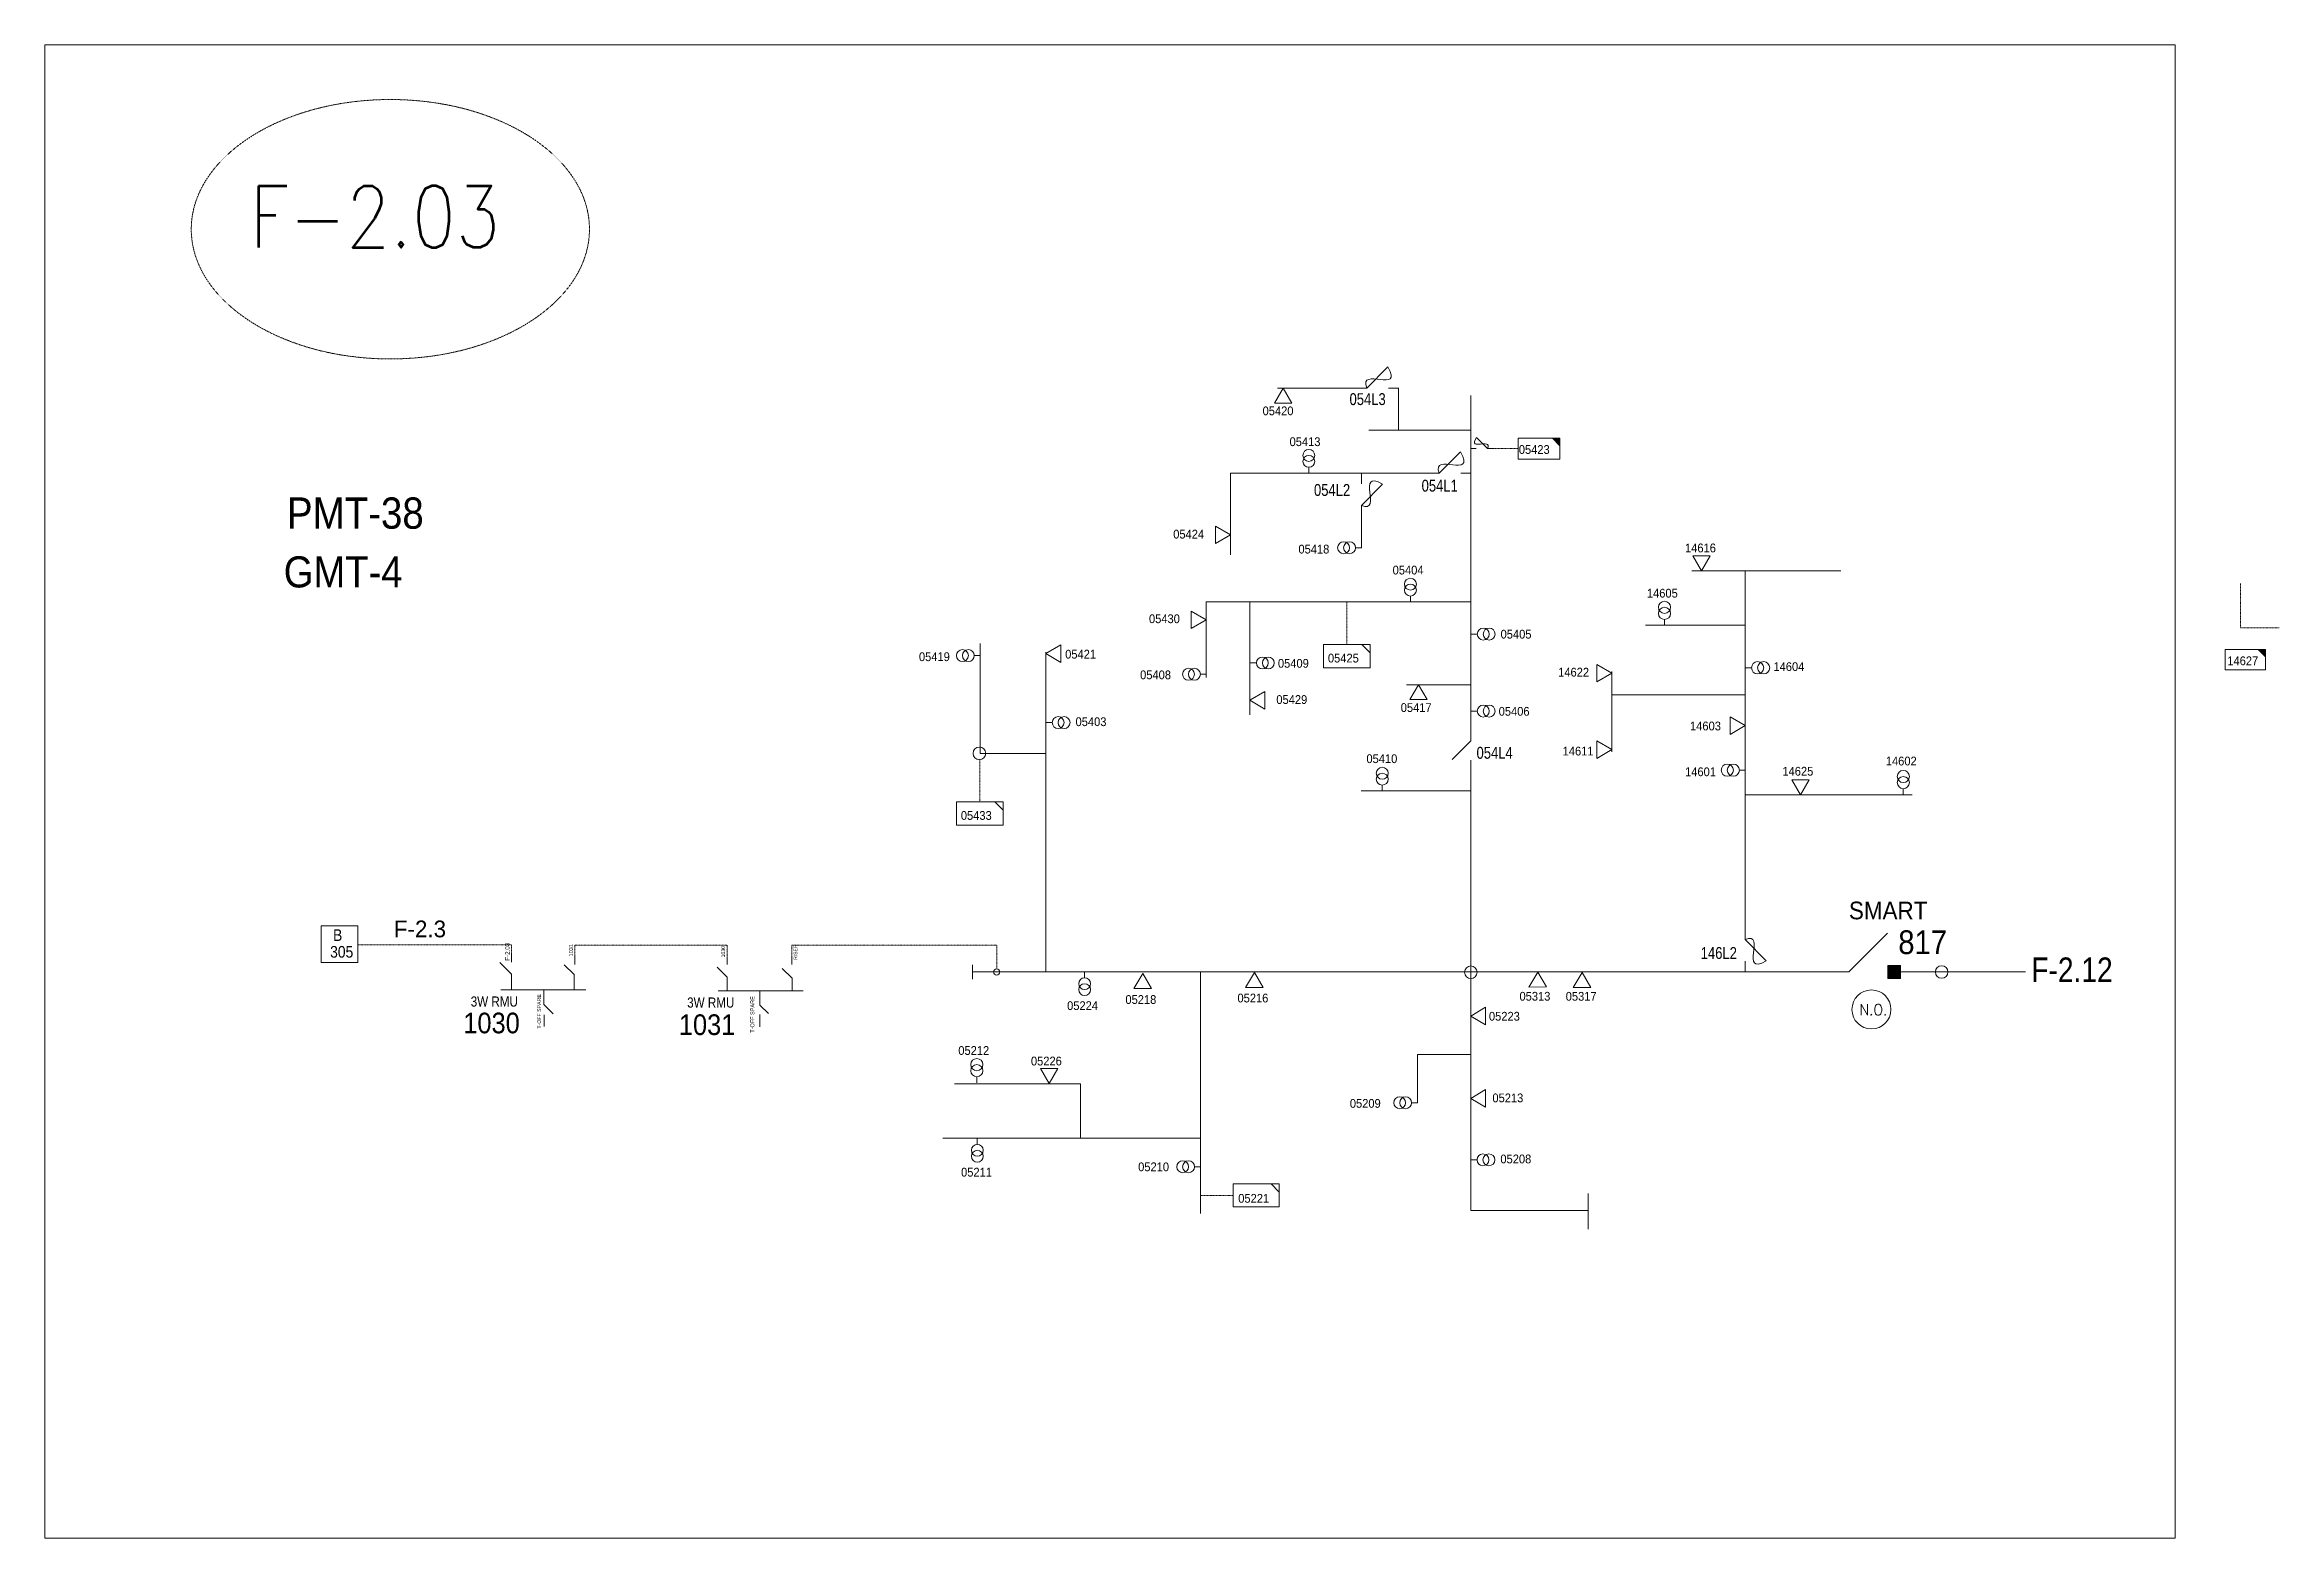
# Model space of a CAD drawing. Header units: metres. Extents: x 65984 to 144644, y -19036 to 23726.
# Drawn here: x 113687 to 114628, y 13822 to 14451 of the extents above; entities that cross this region are included whole.
import ezdxf
from ezdxf.enums import TextEntityAlignment as Align

# ---------------------------------------------------------------- set-up
doc = ezdxf.new("R2010")
doc.units = ezdxf.units.M
doc.header["$MEASUREMENT"] = 0
doc.linetypes.add('DGN Style 3', pattern=[0.013877, 0, -0.013877])
doc.layers.get('0').update_dxf_attribs({"color": 95, "lineweight": 40})
for name, color, linetype, lineweight in [('ABS', 7, 'Continuous', 40), ('ABS NUMBER', 112, 'Continuous', 30), ('d_eos', 111, 'Continuous', 40), ('d_eos no', 121, 'Continuous', 40), ('d_fco', 5, 'Continuous', 40), ('d_fco text', 95, 'Continuous', 40), ('d_oh branch', 94, 'Continuous', 40), ('d_switch', 95, 'Continuous', 40), ('d_tf', 1, 'Continuous', 40), ('d_tf no', 6, 'Continuous', 40), ('d_tf_200', 1, 'Continuous', 40), ('d_ug cable', 95, 'Continuous', 40), ('d_unit sub', 7, 'Continuous', 40), ('fedr no', 95, 'Continuous', 40), ('GRID STATION 01', 7, 'Continuous', 40), ('Level 37', 7, 'Continuous', 0), ('O H MAIN FEEDER', 4, 'Continuous', 100), ('SW N O', 114, 'Continuous', 30)]:
    doc.layers.add(name, color=color, linetype=linetype, lineweight=lineweight)
doc.styles.add('NASKHF', font='naskhf.shx', dxfattribs={"height": 8})
doc.styles.add('Style-Arial', font='arial.ttf')
doc.styles.add('Style-msdefault', font='msdefault.shx')
doc.styles.add('Style-STANDARD', font='STANDARD.shx')

msp = doc.modelspace()

# ---------------------------------------------------------------- texts
at = {"layer": 'ABS NUMBER', "color": 2, "lineweight": 13, "style": 'Style-Arial', "width": 0.88}
msp.add_text('817', height=10, dxfattribs=at).set_placement((114467.91, 14078.06), align=Align.TOP_LEFT)
at = {"layer": 'ABS NUMBER', "color": 7, "lineweight": 13, "style": 'Style-Arial', "width": 0.88}
for s, height, p in [('F-2.03', 1.85, (113880.9, 14065.28)), ('1031', 1.661, (113907.83, 14067.08)), ('1030', 1.539, (113971.95, 14066.67)), ('RISER', 1.517, (114002.48, 14065.61)), ('T-OFF SPARE', 1.5572, (113894.4, 14036.66)), ('T-OFF SPARE', 1.6554, (113984.24, 14034.92))]:
    msp.add_text(s, height=height, rotation=90, dxfattribs=at).set_placement(p, align=Align.TOP_LEFT)
at = {"layer": 'd_eos no', "color": 7, "linetype": 'Continuous', "lineweight": 13, "style": 'Style-Arial', "width": 0.88}
for s, height, p in [('PMT-38', 13.183, (113788.97, 14260.39)), ('1030', 8.7, (113863.27, 14043.39))]:
    msp.add_text(s, height=height, dxfattribs=at).set_placement(p, align=Align.TOP_LEFT)
at = {"layer": 'd_eos no', "color": 7, "linetype": 'Continuous', "lineweight": 13, "attachment_point": 1, "style": 'NASKHF'}
for s, insert, char_height in [('\\fArial|b0|i0|c178178|p39;\\H1x;\\W0.88;GMT-4\\P', (113787.6, 14235.57), 13.088), ('\\fArial|b0|i0|c178178|p39;\\H1x;\\W0.88;1031\\P', (113954.1, 14042.67), 8.7003)]:
    msp.add_mtext(s, dxfattribs=dict(at, insert=insert, char_height=char_height))
at = {"layer": 'd_fco text', "color": 4, "linetype": 'Continuous', "lineweight": 13, "style": 'Style-msdefault', "width": 0.82}
for s, p in [('054L3', (114236.68, 14304.29)), ('054L2', (114221.7, 14266.02))]:
    msp.add_text(s, height=5, rotation=0.03376, dxfattribs=at).set_placement(p, align=Align.TOP_LEFT)
at = {"layer": 'd_fco text', "color": 51, "linetype": 'Continuous', "lineweight": 13, "style": 'Style-msdefault', "width": 0.82}
for s, p in [('054L1', (114267.05, 14267.84)), ('054L4', (114290.19, 14155.33)), ('146L2', (114384.65, 14071.02))]:
    msp.add_text(s, height=5, rotation=0.03376, dxfattribs=at).set_placement(p, align=Align.TOP_LEFT)
at = {"layer": 'd_switch', "color": 2, "linetype": 'Continuous', "lineweight": 13, "style": 'Style-msdefault', "width": 0.857143}
msp.add_text('F-2.12', height=10.347, dxfattribs=at).set_placement((114523.96, 14066.63), align=Align.TOP_LEFT)
at = {"layer": 'd_tf no', "color": 4, "linetype": 'Continuous', "lineweight": 13, "style": 'Style-msdefault', "width": 0.945946}
for s, p in [('05420', (114200.05, 14298.7)), ('05413', (114211.42, 14285.71)), ('05423', (114308, 14282.42)), ('05424', (114162.39, 14246.78)), ('05418', (114215.15, 14240.47)), ('14616', (114378.04, 14240.96)), ('05404', (114254.84, 14231.65)), ('14605', (114361.97, 14221.91)), ('05430', (114152.18, 14211.14)), ('05405', (114300.33, 14204.65)), ('05419', (114055.25, 14195.15)), ('05421', (114116.86, 14196.22)), ('05409', (114206.51, 14192.36)), ('05425', (114227.58, 14194.57)), ('14604', (114415.3, 14190.97)), ('14627', (114606.54, 14193.43)), ('05408', (114148.44, 14187.51)), ('14622', (114324.59, 14188.64)), ('05406', (114299.52, 14172.15)), ('05403', (114121.24, 14167.78)), ('14603', (114380.15, 14165.97)), ('05410', (114243.8, 14152.21)), ('14611', (114326.47, 14155.41)), ('14601', (114378.06, 14146.69)), ('14625', (114419.08, 14146.91)), ('14602', (114462.64, 14151.22)), ('05433', (114072.9, 14128.3)), ('05224', (114117.68, 14048.19)), ('05218', (114142.25, 14050.77)), ('05216', (114189.46, 14051.4)), ('05313', (114308.29, 14052.14)), ('05223', (114295.42, 14043.72)), ('05209', (114236.81, 14007.03)), ('05213', (114296.88, 14009.33)), ('05208', (114300.24, 13983.62)), ('05211', (114073, 13978.05)), ('05210', (114147.61, 13980.3)), ('05221', (114189.79, 13967.04))]:
    msp.add_text(s, height=3.7, dxfattribs=at).set_placement(p, align=Align.TOP_LEFT)
msp.add_text('05429', height=3.7, dxfattribs=at).set_placement((114218.86, 14177.11), align=Align.TOP_RIGHT)
for s, p in [('05417', (114258.25, 14170.03)), ('05317', (114327.77, 14048.42)), ('05212', (114071.84, 14025.6)), ('05226', (114102.44, 14021.16))]:
    msp.add_text(s, height=3.7, dxfattribs=at).set_placement(p)
at = {"layer": 'd_tf no', "color": 2, "linetype": 'Continuous', "lineweight": 40, "insert": (114447.1, 14090.16), "char_height": 7.455, "attachment_point": 1, "style": 'NASKHF'}
msp.add_mtext('\\Fmsdefault;\\H1x;\\W0.947368;SMART', dxfattribs=at)
at = {"layer": 'fedr no', "color": 6, "linetype": 'Continuous', "lineweight": 13, "style": 'Style-STANDARD', "width": 0.909091}
msp.add_text('F-2.03', height=26.047, dxfattribs=at).set_placement((113825.94, 14378.63), align=Align.MIDDLE_CENTER)
at = {"layer": 'GRID STATION 01', "color": 4, "linetype": 'Continuous', "lineweight": 13, "style": 'Style-msdefault', "width": 0.888889}
for s, height, p in [('B', 4.91, (113812.28, 14078.5)), ('305', 4.911, (113816.9, 14071.47))]:
    msp.add_text(s, height=height, dxfattribs=at).set_placement(p, align=Align.TOP_RIGHT)
at = {"layer": 'GRID STATION 01', "color": 4, "linetype": 'Continuous', "lineweight": 13, "style": 'Style-msdefault'}
msp.add_text('F-2.3', height=7.061, dxfattribs=at).set_placement((113856.01, 14082.19), align=Align.TOP_RIGHT)
at = {"layer": 'Level 37', "color": 7, "linetype": 'Continuous', "lineweight": 13, "style": 'Style-msdefault', "width": 0.86}
for p in [(113886.27, 14050.22), (113977.47, 14049.78)]:
    msp.add_text('3W RMU', height=4.263, rotation=0.00037, dxfattribs=at).set_placement(p, align=Align.TOP_RIGHT)

# ---------------------------------------------------------------- blocks, each defined once
blk = doc.blocks.new('TFU_125')
at = {"layer": 'd_tf_200', "color": 4, "linetype": 'Continuous', "lineweight": 13}
blk.add_line((0, 10), (0, 0), dxfattribs=at)
for centre in [(0, 30), (0, 20)]:
    blk.add_circle(centre, 10, dxfattribs=at)
blk = doc.blocks.new('TF_8')
at = {"color": 0, "linetype": 'ByBlock', "lineweight": -2}
blk.add_line((6.3, 4.95), (9.9, 1.35), dxfattribs=at)
blk.add_3dface([(-10.1, 4.95), (9.9, 4.95), (9.9, -5.05), (-10.1, -5.05)], dxfattribs=at)
blk = doc.blocks.new('FUSE01')
at = {"color": 0, "linetype": 'ByBlock', "lineweight": -2}
blk.add_line((0, -17.15), (0, -22.55), dxfattribs=at)
at = {"color": 0, "linetype": 'ByBlock', "lineweight": -2, "flags": 128}
blk.add_lwpolyline([(0, 0.05), (0, -5.75), (-11.2, -16.95)], dxfattribs=at)
at = {"color": 0, "linetype": 'ByBlock', "lineweight": -2}
blk.add_open_spline([(-11.2, -16.95), (3.4, -25.35), (-11.6, -1.35), (0, -5.75)], degree=3, dxfattribs=at)
blk = doc.blocks.new('*U1187')
at = {"layer": 'd_fco', "color": 51, "linetype": 'Continuous', "lineweight": 13}
for p, q in [((-8.3, 8.2), (-15.7, 8.2)), ((-8.3, 8.2), (7.9, -8.1)), ((15.7, 8.2), (8.3, 8.2))]:
    blk.add_line(p, q, dxfattribs=at)
blk = doc.blocks.new('exist.us-1000kva')
at = {"color": 0, "linetype": 'ByBlock', "lineweight": -2, "flags": 128}
blk.add_lwpolyline([(40, 12.9), (32.8, 20), (40, 20)], close=True, dxfattribs=at)
at = {"color": 0, "linetype": 'ByBlock', "lineweight": -2, "extrusion": (0, 0, -1)}
blk.add_solid([(-40, 12.9), (-32.8, 20), (-40, 20)], dxfattribs=at)
at = {"color": 0, "linetype": 'ByBlock', "lineweight": -2, "xscale": 2, "yscale": 2}
blk.add_blockref('TF_8', (20.2, 10.1), dxfattribs=at)
blk = doc.blocks.new('ABS2_1_1')
at = {"color": 0, "linetype": 'ByBlock', "lineweight": -2, "ltscale": 500}
for q in [(-29900, 43500), (0, 0)]:
    blk.add_line((0, 13600), q, dxfattribs=at)
at = {"color": 0, "linetype": 'ByBlock', "lineweight": -2, "ltscale": 500, "flags": 128}
for points in [[(5000, 43600), (-5000, 43600), (-5000, 53600), (5000, 53600)], [(3791, 49653), (3791, 49653), (3791, 49653)]]:
    blk.add_lwpolyline(points, close=True, dxfattribs=at)
at = {"color": 0, "linetype": 'ByBlock', "lineweight": -2, "ltscale": 500}
for points in [[(5000, 43600), (-5000, 43600), (5000, 53600), (-5000, 53600)], [(3791, 49653), (3791, 49653), (3791, 49653)]]:
    blk.add_solid(points, dxfattribs=at)
blk = doc.blocks.new('TRA1_1051')
at = {"layer": 'd_tf', "color": 4, "linetype": 'Continuous', "lineweight": 13, "ltscale": 0.00031041, "flags": 128}
blk.add_lwpolyline([(10, -17), (0, 0), (-10, -17)], close=True, dxfattribs=at)
blk = doc.blocks.new('TRA1_1050')
at = {"layer": 'd_tf', "color": 4, "linetype": 'Continuous', "lineweight": 13, "ltscale": 0.00031041, "xscale": 1.000046566207833, "yscale": 1.000046566207833, "zscale": 1.000046566207833, "rotation": 180}
blk.add_blockref('TRA1_1051', (0, 0), dxfattribs=at)
blk = doc.blocks.new('TRA1_1053')
at = {"layer": 'd_tf', "color": 4, "linetype": 'Continuous', "lineweight": 13, "ltscale": 0.000215867, "extrusion": (0, 0, -1), "flags": 128}
blk.add_lwpolyline([(-10.1, -17), (-0.1, 0), (9.9, -17)], close=True, dxfattribs=at)
blk = doc.blocks.new('TRA1_1052')
at = {"layer": 'd_tf', "color": 4, "linetype": 'Continuous', "lineweight": 13, "ltscale": 0.000215867, "xscale": 1.000046566207833, "yscale": 1.000046566207833, "zscale": 1.000046566207833, "rotation": 180}
blk.add_blockref('TRA1_1053', (0, 0), dxfattribs=at)
blk = doc.blocks.new('TRA1_1055')
at = {"layer": 'd_tf', "color": 4, "linetype": 'Continuous', "lineweight": 13, "ltscale": 0.000215867, "extrusion": (0, 0, -1), "flags": 128}
blk.add_lwpolyline([(-10.1, -17), (-0.1, 0), (9.9, -17)], close=True, dxfattribs=at)
blk = doc.blocks.new('TRA1_1054')
at = {"layer": 'd_tf', "color": 4, "linetype": 'Continuous', "lineweight": 13, "ltscale": 0.000215867, "xscale": 1.000046566207833, "yscale": 1.000046566207833, "zscale": 1.000046566207833, "rotation": 180}
blk.add_blockref('TRA1_1055', (0, 0), dxfattribs=at)
blk = doc.blocks.new('TRA1_1057')
at = {"layer": 'd_tf', "color": 4, "linetype": 'Continuous', "lineweight": 13, "ltscale": 0.00031021, "flags": 128}
blk.add_lwpolyline([(9.2, -16.9), (0, 0.1), (-10.8, -16.9)], close=True, dxfattribs=at)
blk = doc.blocks.new('TRA1_1056')
at = {"layer": 'd_tf', "color": 4, "linetype": 'Continuous', "lineweight": 13, "ltscale": 0.00031021, "xscale": 1.0000584026721, "yscale": 1.000058245312021, "zscale": 1.0000584026721, "rotation": 180.0000949812189}
blk.add_blockref('TRA1_1057', (0, 0), dxfattribs=at)
blk = doc.blocks.new('*U893')
at = {"layer": 'SW N O', "color": 3, "lineweight": 13}
blk.add_circle((0, 0), 16.8, dxfattribs=at)
at = {"layer": 'SW N O', "color": 3, "lineweight": 13, "style": 'Style-STANDARD'}
blk.add_text('N.O.', height=9.6, dxfattribs=at).set_placement((1.7, -0.2), align=Align.MIDDLE_CENTER)

# ---------------------------------------------------------------- linework, layer by layer
at = {"layer": 'd_eos', "color": 7, "linetype": 'Continuous', "lineweight": 13, "ltscale": 0.353874}
for p, q in [((113883.51, 14064.67), (113883.51, 14067.91)), ((113910.23, 14063.67), (113910.23, 14066.91)), ((114001.76, 14063.69), (114001.76, 14066.94)), ((113883.5, 14059.8), (113878.62, 14064.54)), ((113883.56, 14059.74), (113883.56, 14053.02)), ((113910, 14059.5), (113905.78, 14063.6)), ((113910.04, 14053.17), (113910.04, 14059.44)), ((113974.5, 14058.39), (113970.28, 14062.49)), ((113974.42, 14063.62), (113974.42, 14066.76)), ((113974.45, 14052.62), (113974.45, 14058.43)), ((114001.81, 14057.96), (113997.67, 14061.97)), ((114001.81, 14052.56), (114001.81, 14057.94)), ((113879.06, 14053.02), (113914.86, 14053.02)), ((113897.15, 14052.98), (113897.15, 14046.88)), ((113970.68, 14052.61), (114006.48, 14052.61)), ((113988.21, 14046.58), (113988.21, 14052.49)), ((113901.19, 14042.96), (113897.18, 14046.85)), ((113897.28, 14037.57), (113897.28, 14042.46)), ((113988.18, 14037.47), (113988.18, 14042.58)), ((113991.8, 14043.09), (113988.19, 14046.59))]:
    msp.add_line(p, q, dxfattribs=at)
at = {"layer": 'd_oh branch', "color": 4, "linetype": 'Continuous', "lineweight": 13}
for p, q in [((114206.39, 14306.45), (114240.84, 14306.45)), ((114257.36, 14288.75), (114257.36, 14306.5)), ((114287.72, 14303.38), (114287.72, 14160.68)), ((114244.82, 14288.75), (114287.72, 14288.75)), ((114186.56, 14270.57), (114271.42, 14270.57)), ((114186.56, 14236.26), (114186.56, 14270.57)), ((114241.68, 14239.18), (114241.68, 14255.65)), ((114443.62, 14229.54), (114380.84, 14229.54)), ((114403.33, 14076.57), (114403.33, 14229.54)), ((114176.33, 14216.36), (114287.72, 14216.36)), ((114176.33, 14184.48), (114176.33, 14216.36)), ((114194.66, 14168.87), (114194.66, 14216.36)), ((114081.1, 14152.55), (114081.1, 14198.81)), ((114403.33, 14206.57), (114361.35, 14206.57)), ((114108.73, 14060.52), (114108.73, 14195.27)), ((114260.7, 14181.51), (114287.72, 14181.51)), ((114347.17, 14153.19), (114347.17, 14187.01)), ((114403.33, 14177.24), (114347.17, 14177.24)), ((114081.1, 14152.55), (114108.73, 14152.55)), ((114287.72, 14136.85), (114241.58, 14136.85)), ((114403.33, 14135.15), (114473.7, 14135.15)), ((114173.87, 14060.52), (114173.87, 13958.85)), ((114265.32, 14025.83), (114265.32, 14005.45)), ((114265.32, 14025.83), (114287.72, 14025.83)), ((114123.3, 14013.44), (114070.26, 14013.44)), ((114123.3, 13990.52), (114123.3, 14013.44)), ((114065.28, 13990.52), (114173.87, 13990.52)), ((114337.21, 13967.29), (114337.21, 13952.25))]:
    msp.add_line(p, q, dxfattribs=at)
at = {"layer": 'd_oh branch', "color": 4, "linetype": 'Continuous', "lineweight": 13, "flags": 128}
msp.add_lwpolyline([(114287.72, 14147.79), (114287.72, 13960.04), (114337.21, 13960.04)], dxfattribs=at)
at = {"layer": 'd_ug cable', "color": 4, "linetype": 'DGN Style 3', "lineweight": 13}
for p, q in [((114307.67, 14280.95), (114295.83, 14280.95)), ((114235.55, 14216.36), (114235.55, 14198.46)), ((114080.87, 14150.1), (114080.87, 14132.19)), ((113818.83, 14071.95), (113883.53, 14071.95)), ((113883.51, 14067.75), (113883.52, 14071.99)), ((113910.2, 14071.82), (113974.43, 14071.82)), ((113910.23, 14066.91), (113910.25, 14071.91)), ((113974.42, 14066.72), (113974.42, 14071.82)), ((114088.05, 14071.85), (114001.73, 14071.84)), ((114001.76, 14066.88), (114001.73, 14071.81)), ((114088.05, 14071.85), (114088.01, 14061.86)), ((114187.65, 13966.32), (114173.87, 13966.32))]:
    msp.add_line(p, q, dxfattribs=at)
at = {"layer": 'd_ug cable', "color": 4, "linetype": 'DGN Style 3', "lineweight": 13, "flags": 128}
msp.add_lwpolyline([(114612.04, 14224.07), (114612.04, 14205.53), (114628.44, 14205.52)], dxfattribs=at)
at = {"layer": 'fedr no', "color": 82, "linetype": 'DGN Style 3', "lineweight": 13, "true_color": 0x1dc70e}
msp.add_ellipse((113832.54, 14373.35), major_axis=(83.89, 0), ratio=0.651175, dxfattribs=at)
at = {"layer": 'GRID STATION 01', "color": 4, "lineweight": 13, "ltscale": 0.379284, "flags": 128}
msp.add_lwpolyline([(113803.4, 14079.98), (113803.4, 14064.49), (113818.89, 14064.49), (113818.89, 14079.98)], close=True, dxfattribs=at)
at = {"layer": 'O H MAIN FEEDER', "color": 4, "lineweight": 13, "ltscale": 30}
for p, q in [((114077.77, 14057.52), (114077.77, 14063.52)), ((114440.21, 14060.52), (114077.77, 14060.52))]:
    msp.add_line(p, q, dxfattribs=at)
at = {"layer": 'O H MAIN FEEDER', "color": 9, "lineweight": 13, "ltscale": 30}
msp.add_line((114521.43, 14060.52), (114468.89, 14060.52), dxfattribs=at)
at = {"layer": 'O H MAIN FEEDER', "color": 140, "linetype": 'Continuous', "lineweight": 13, "flags": 128}
msp.add_lwpolyline([(113686.89, 14451.06), (114584.52, 14451.06), (114584.52, 13822.01), (113686.89, 13822.01)], close=True, dxfattribs=at)
at = {"layer": 'O H MAIN FEEDER', "color": 4, "lineweight": 13, "ltscale": 0.488306}
for centre in [(114080.73, 14152.57), (114287.79, 14060.42)]:
    msp.add_circle(centre, 2.66, dxfattribs=at)
at = {"layer": 'O H MAIN FEEDER', "color": 4, "lineweight": 13, "ltscale": 0.498271}
msp.add_circle((114088.01, 14060.52), 1.34, dxfattribs=at)
at = {"layer": 'O H MAIN FEEDER', "color": 9, "lineweight": 13, "ltscale": 0.488306}
msp.add_circle((114486.18, 14060.52), 2.66, dxfattribs=at)

# ---------------------------------------------------------------- block references
at = {"layer": 'ABS', "color": 2, "linetype": 'Continuous', "lineweight": 13, "ltscale": 0.812883, "xscale": 0.0005446322480400587, "yscale": 0.0005446322480400587, "zscale": 0.000360672857092237, "rotation": 269.9999999999997}
msp.add_blockref('ABS2_1_1', (114439.69, 14060.52), dxfattribs=at)
at = {"layer": 'd_fco', "color": 4, "linetype": 'Continuous', "lineweight": 13, "zscale": 0.1205302691593963}
for p, xscale, yscale, rotation in [((114239.32, 14306.45), 0.8, -0.8000000000000002, 270.0000849144932), ((114297.28, 14280.95), 0.422296190146212, 0.422296190146212, 269.9999150855069), ((114241.68, 14252.37), 0.8, 0.8, 179.9998093969108)]:
    msp.add_blockref('FUSE01', p, dxfattribs=dict(at, xscale=xscale, yscale=yscale, rotation=rotation))
at = {"layer": 'd_fco', "color": 51, "linetype": 'Continuous', "lineweight": 13}
for name, p, xscale, yscale, zscale, rotation in [('FUSE01', (114269.9, 14270.57), 0.8, -0.8000000000000002, 0.1205302691593963, 270.0000849144932), ('*U1187', (114283.84, 14153.84), 0.4899999999999999, 0.4899999999999999, 0.4899999999999999, 270), ('FUSE01', (114403.33, 14078.83), 0.8, -0.8000000000000002, 0.1205302691593963, 180.0000849144932)]:
    msp.add_blockref(name, p, dxfattribs=dict(at, xscale=xscale, yscale=yscale, zscale=zscale, rotation=rotation))
at = {"layer": 'd_tf', "color": 4, "linetype": 'Continuous', "lineweight": 13, "ltscale": 0.00031041, "extrusion": (0, 0, -1), "xscale": 0.37, "yscale": 0.37, "zscale": 0.37}
for p, rotation in [((-114208.72, 14306.4), 179.9999999999999), ((-114384.97, 14229.54), 359.9999999999999), ((-114347.2, 14186.38), 269.9999999999999), ((-114403.36, 14164.31), 269.9999999999999), ((-114347.2, 14154.16), 269.9999999999999), ((-114426.7, 14135.16), 359.9999999999999), ((-114334.63, 14060.27), 180)]:
    msp.add_blockref('TRA1_1050', p, dxfattribs=dict(at, rotation=rotation))
at = {"layer": 'd_tf', "color": 4, "linetype": 'Continuous', "lineweight": 13, "ltscale": 0.000215867, "xscale": 0.3700000000000001, "yscale": 0.3700000000000001, "zscale": 0.3700000000000001, "rotation": 89.99998481305583}
for p in [(114186.56, 14244.66), (114176.21, 14208.89)]:
    msp.add_blockref('TRA1_1052', p, dxfattribs=at)
at = {"layer": 'd_tf', "color": 4, "linetype": 'Continuous', "lineweight": 13, "ltscale": 0.000215867, "extrusion": (0, 0, -1)}
for name, p, xscale, yscale, zscale, rotation in [('TRA1_1052', (-114108.74, 14194.66), 0.3700000000000001, 0.3700000000000001, 0.3700000000000001, 90.00009156464147), ('TRA1_1054', (-114265.78, 14181.51), 0.37, 0.37, 0.37, 180), ('TRA1_1052', (-114194.66, 14174.99), 0.3700000000000001, 0.3700000000000001, 0.3700000000000001, 89.99998481305583)]:
    msp.add_blockref(name, p, dxfattribs=dict(at, xscale=xscale, yscale=yscale, zscale=zscale, rotation=rotation))
at = {"layer": 'd_tf', "color": 4, "linetype": 'Continuous', "lineweight": 13, "ltscale": 0.00031041, "xscale": 0.37, "yscale": 0.37, "zscale": 0.37}
for p, rotation in [((114149.56, 14059.92), 180), ((114196.61, 14060.29), 180), ((114287.73, 14041.97), 269.9999999999999), ((114287.73, 14007.27), 269.9999999999999)]:
    msp.add_blockref('TRA1_1050', p, dxfattribs=dict(at, rotation=rotation))
at = {"layer": 'd_tf', "color": 4, "linetype": 'Continuous', "lineweight": 13, "ltscale": 0.00031021, "xscale": 0.3701317258283088, "yscale": 0.3701658824832781, "zscale": 0.3701317258283088, "rotation": 181.4224664284483}
msp.add_blockref('TRA1_1056', (114316.07, 14060.43), dxfattribs=at)
at = {"layer": 'd_tf', "color": 4, "linetype": 'Continuous', "lineweight": 13, "ltscale": 0.00031041, "extrusion": (0, 0, -1), "xscale": 0.37, "yscale": 0.37, "zscale": 0.37}
msp.add_blockref('TRA1_1050', (-114110.12, 14013.55), dxfattribs=at)
at = {"layer": 'd_tf_200', "color": 4, "linetype": 'Continuous', "lineweight": 13}
for p, xscale, yscale, zscale, rotation in [((114219.54, 14270.57), 0.25, 0.25, 0.25, 359.9999999999999), ((114262.35, 14216.36), 0.25, 0.25, 0.25, 359.9999999999999), ((114369.42, 14206.43), 0.256057359993943, 0.256057359993943, 0.256057359993943, 359.9999999999999), ((114288.02, 14202.82), 0.25, 0.25, 0.25, 269.9999999999998), ((114081.08, 14193.8), 0.25, 0.25, 0.25, 89.99999999999987), ((114194.96, 14190.67), 0.25, 0.25, 0.25, 269.9999999999998), ((114403.5, 14188.66), 0.256057359993943, 0.256057359993943, 0.256057359993943, 269.9999999999999), ((114288.02, 14170.39), 0.25, 0.25, 0.25, 269.9999999999998), ((114250.46, 14136.72), 0.25, 0.25, 0.25, 359.9999999999999), ((114403.52, 14145.55), 0.2560573599939434, 0.2560573599939434, 0.2560573599939434, 89.99999999999984), ((114470.02, 14135.15), 0.2560573599939434, 0.2560573599939434, 0.2560573599939434, 359.9999999999999), ((114125.06, 14060.6), 0.25, 0.25, 0.25, 179.9999999999998), ((114265.32, 14005.45), 0.25, 0.25, 0.25, 89.99999999999984), ((114079.85, 13990.43), 0.25, 0.25, 0.25, 179.9999999999999), ((114173.87, 13978.48), 0.25, 0.25, 0.25, 89.99999999999984)]:
    msp.add_blockref('TFU_125', p, dxfattribs=dict(at, xscale=xscale, yscale=yscale, zscale=zscale, rotation=rotation))
at = {"layer": 'd_tf_200', "color": 4, "linetype": 'Continuous', "lineweight": 13, "extrusion": (0, 0, -1)}
for p, xscale, yscale, zscale, rotation in [((-114241.68, 14239.18), 0.2500000000000001, 0.2500000000000001, 0.2500000000000001, 270.0001056890848), ((-114176.32, 14185.92), 0.2500000000000001, 0.2500000000000001, 0.2500000000000001, 270.0001067541368), ((-114108.9, 14165.56), 0.25, 0.25, 0.25, 90.00009957157692), ((-114079.66, 14013.83), 0.2560573599939436, 0.2560573599939436, 0.2560573599939436, 359.9999999999999), ((-114287.89, 13981.4), 0.25, 0.25, 0.25, 90.00009957157692)]:
    msp.add_blockref('TFU_125', p, dxfattribs=dict(at, xscale=xscale, yscale=yscale, zscale=zscale, rotation=rotation))
at = {"layer": 'd_unit sub', "color": 4, "linetype": 'Continuous', "lineweight": 13, "zscale": 0.4267622666565712, "rotation": 359.9999999999999}
for name, p, xscale, yscale in [('exist.us-1000kva', (114307.69, 14276.53), 0.4417101391379909, 0.4417101391379909), ('TF_8', (114235.65, 14193.58), 0.9854945279729773, 0.9854945279729773), ('exist.us-1000kva', (114605.59, 14187.84), 0.4267622666565712, 0.4267622666565712), ('TF_8', (114080.97, 14127.31), 0.9854945279729773, 0.9854945279729773), ('TF_8', (114197.47, 13966.54), 0.9723409128664323, 0.9723409128664323)]:
    msp.add_blockref(name, p, dxfattribs=dict(at, xscale=xscale, yscale=yscale))
at = {"layer": 'SW N O', "color": 3, "lineweight": 13, "xscale": 0.4889335390378037, "yscale": 0.4889335390378037, "zscale": 0.4889335390378037}
msp.add_blockref('*U893', (114456.59, 14044.74), dxfattribs=at)

msp.set_redraw_order([(e.dxf.handle, doc.entitydb.next_handle()) for e in msp.query("TEXT MTEXT ATTDEF DIMENSION ARC_DIMENSION")])  # texts and dimensions are drawn at this point

doc.saveas('drawing.dxf')
